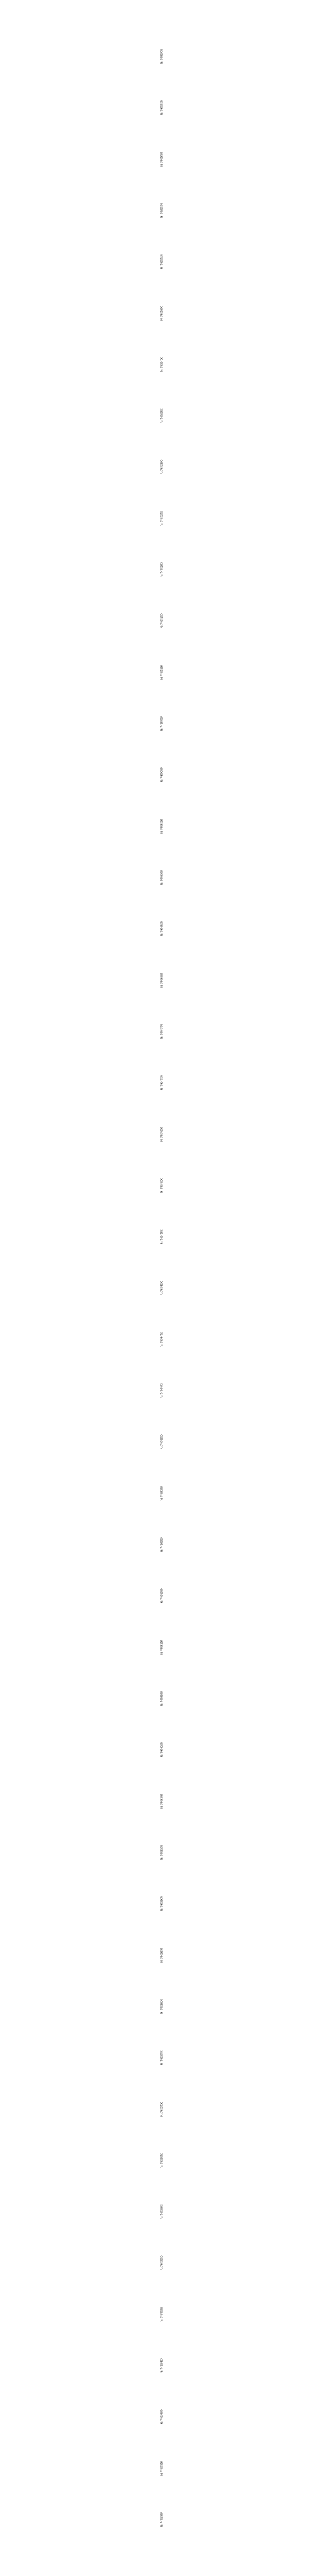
# Model space of a CAD drawing. Header units: metres. Extents: x 392119 to 403510, y 7463281 to 7472978.
# Drawn here: x 392119 to 392121, y 7463293 to 7465707 of the extents above; entities that cross this region are included whole.
import ezdxf
from ezdxf.enums import TextEntityAlignment as Align

# ---------------------------------------------------------------- set-up
doc = ezdxf.new("R2010")
doc.units = ezdxf.units.M
doc.layers.add('QUADRO', color=7, linetype='Continuous', lineweight=50)

msp = doc.modelspace()

# ---------------------------------------------------------------- texts
at = {"layer": 'QUADRO'}
for s, p in [('N: 7465700', (392120.6, 7465700)), ('N: 7465650', (392120.6, 7465650)), ('N: 7465600', (392120.6, 7465600)), ('N: 7465550', (392120.6, 7465550)), ('N: 7465500', (392120.6, 7465500)), ('N: 7465450', (392120.6, 7465450)), ('N: 7465400', (392120.6, 7465400)), ('N: 7465350', (392120.6, 7465350)), ('N: 7465300', (392120.6, 7465300)), ('N: 7465250', (392120.6, 7465250)), ('N: 7465200', (392120.6, 7465200)), ('N: 7465150', (392120.6, 7465150)), ('N: 7465100', (392120.6, 7465100)), ('N: 7465050', (392120.6, 7465050)), ('N: 7465000', (392120.6, 7465000)), ('N: 7464950', (392120.6, 7464950)), ('N: 7464900', (392120.6, 7464900)), ('N: 7464850', (392120.6, 7464850)), ('N: 7464800', (392120.6, 7464800)), ('N: 7464750', (392120.6, 7464750)), ('N: 7464700', (392120.6, 7464700)), ('N: 7464650', (392120.6, 7464650)), ('N: 7464600', (392120.6, 7464600)), ('N: 7464550', (392120.6, 7464550)), ('N: 7464500', (392120.6, 7464500)), ('N: 7464450', (392120.6, 7464450)), ('N: 7464400', (392120.6, 7464400)), ('N: 7464350', (392120.6, 7464350)), ('N: 7464300', (392120.6, 7464300)), ('N: 7464250', (392120.6, 7464250)), ('N: 7464200', (392120.6, 7464200)), ('N: 7464150', (392120.6, 7464150)), ('N: 7464100', (392120.6, 7464100)), ('N: 7464050', (392120.6, 7464050)), ('N: 7464000', (392120.6, 7464000)), ('N: 7463950', (392120.6, 7463950)), ('N: 7463900', (392120.6, 7463900)), ('N: 7463850', (392120.6, 7463850)), ('N: 7463800', (392120.6, 7463800)), ('N: 7463750', (392120.6, 7463750)), ('N: 7463700', (392120.6, 7463700)), ('N: 7463650', (392120.6, 7463650)), ('N: 7463600', (392120.6, 7463600)), ('N: 7463550', (392120.6, 7463550)), ('N: 7463500', (392120.6, 7463500)), ('N: 7463450', (392120.6, 7463450)), ('N: 7463400', (392120.6, 7463400)), ('N: 7463350', (392120.6, 7463350)), ('N: 7463300', (392120.6, 7463300))]:
    msp.add_text(s, height=2, rotation=90, dxfattribs=at).set_placement(p, align=Align.CENTER)

doc.saveas('drawing.dxf')
